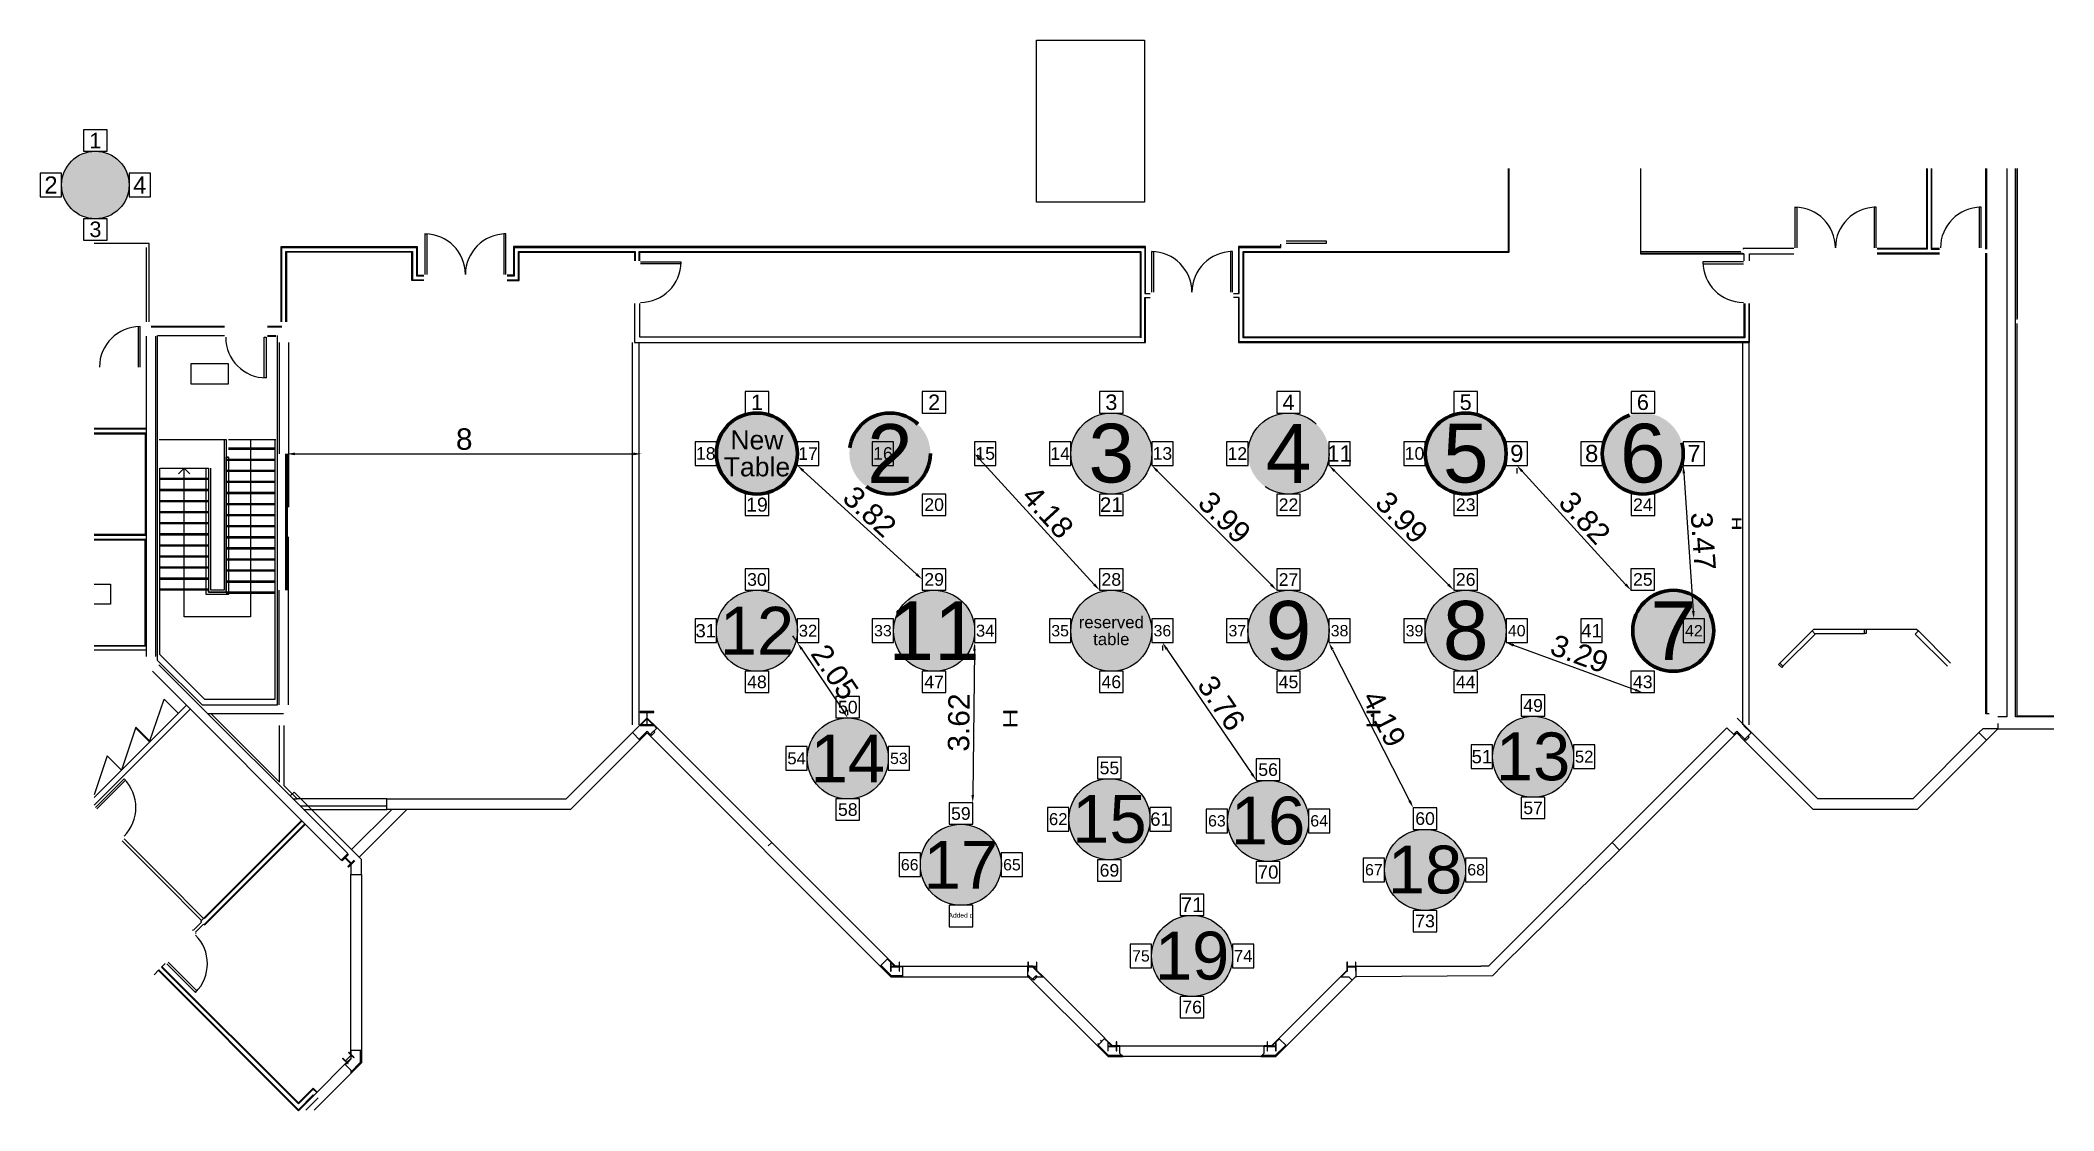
# Model space of a CAD drawing. Header units: metres. Extents: x -13.7 to 31.8, y -8.9 to 15.3.
import ezdxf

# ---------------------------------------------------------------- set-up
doc = ezdxf.new("R2010")
doc.units = ezdxf.units.M
doc.header["$MEASUREMENT"] = 0
doc.linetypes.add('USI_Dash', pattern=[3, 2, -1])
doc.linetypes.add('USI_Dash2', pattern=[5.5, 4, -1.5])
for name, color, linetype in [('[labels]', 7, 'Continuous'), ('airwalls', 7, 'Continuous'), ('Layer 1', 7, 'Continuous'), ('text', 7, 'Continuous')]:
    doc.layers.add(name, color=color, linetype=linetype)
doc.styles.add('Arial', font='Arial.ttf')
doc.dimstyles.new('USI', dxfattribs={"dimtxt": 0.483212, "dimasz": 0.18, "dimexe": 0.18, "dimexo": 0.0625, "dimgap": 0.09, "dimtad": 1, "dimtoh": 1, "dimzin": 0, "dimdsep": 46, "dimtxsty": 'Arial', "dimcen": 0.09, "dimclrd": 1, "dimadec": 0, "dimazin": 0, "dimtfac": 1, "dimtdec": 4, "dimtix": 1, "dimtofl": 0, "dimtmove": 0, "dimatfit": 3, "dimfxl": 1, "dimtolj": 1, "dimtzin": 0, "dimarcsym": 1})

msp = doc.modelspace()

# ---------------------------------------------------------------- texts
at = {"layer": '[labels]', "color": 18, "true_color": 0x000000, "attachment_point": 5, "line_spacing_factor": 0.85, "style": 'Arial'}
for s, insert, char_height, width in [('1', (-12.4539, 13.0468), 0.3499, 0.5334), ('2', (-13.4572, 12.0435), 0.3867, 0.4826), ('4', (-11.4506, 12.0435), 0.3867, 0.4826), ('3', (-12.4539, 11.0402), 0.3499, 0.5334), ('1', (2.4803, 7.1378), 0.3499, 0.5334), ('2', (6.4804, 7.1379), 0.3499, 0.5334), ('3', (10.4804, 7.1379), 0.3499, 0.5334), ('4', (14.4804, 7.1379), 0.3499, 0.5334), ('5', (18.4803, 7.1379), 0.3499, 0.5334), ('6', (22.4804, 7.1378), 0.3499, 0.5334), ('New Table', (2.4804, 5.9822), 0.42897, 1.8288), ('2', (5.4825, 5.9822), 1.3259, 1.8288), ('3', (10.4804, 5.9822), 1.3259, 1.8288), ('4', (14.4803, 5.9822), 1.3259, 1.8288), ('5', (18.4803, 5.9822), 1.3259, 1.8288), ('6', (22.4788, 5.9822), 1.3259, 1.8288), ('18', (1.3247, 5.9821), 0.28427, 0.4826), ('17', (3.6329, 5.9821), 0.28427, 0.4826), ('16', (5.3246, 5.9822), 0.28427, 0.4826), ('15', (7.633, 5.9822), 0.28427, 0.4826), ('14', (9.3247, 5.9821), 0.28427, 0.4826), ('13', (11.6329, 5.9821), 0.28427, 0.4826), ('12', (13.3247, 5.9821), 0.28427, 0.4826), ('11', (15.6329, 5.9821), 0.36738, 0.4826), ('10', (17.3246, 5.9822), 0.28427, 0.4826), ('9', (19.633, 5.9822), 0.3867, 0.4826), ('8', (21.3247, 5.9822), 0.3867, 0.4826), ('7', (23.6329, 5.9822), 0.3867, 0.4826), ('19', (2.4804, 4.8266), 0.31577, 0.5334), ('20', (6.4803, 4.8264), 0.28498, 0.5334), ('21', (10.4804, 4.8265), 0.33239, 0.5334), ('22', (14.4804, 4.8265), 0.28498, 0.5334), ('23', (18.4803, 4.8265), 0.28498, 0.5334), ('24', (22.4804, 4.8265), 0.28498, 0.5334), ('30', (2.4804, 3.1379), 0.28498, 0.5334), ('29', (6.4803, 3.1379), 0.28498, 0.5334), ('28', (10.4803, 3.1379), 0.28498, 0.5334), ('27', (14.4803, 3.1379), 0.28498, 0.5334), ('26', (18.4803, 3.1379), 0.28498, 0.5334), ('25', (22.4788, 3.1379), 0.28498, 0.5334), ('12', (2.4804, 1.9822), 1.07994, 1.8288), ('11', (6.4804, 1.9822), 1.32588, 1.8288), ('reserved table', (10.4803, 1.9822), 0.270356, 1.8288), ('9', (14.4803, 1.9822), 1.3259, 1.8288), ('8', (18.4803, 1.9822), 1.3259, 1.8288), ('7', (23.166, 1.9822), 1.3259, 1.8288), ('31', (1.3247, 1.9822), 0.29923, 0.4826), ('32', (3.6329, 1.9822), 0.27006, 0.4826), ('33', (5.3246, 1.9822), 0.25655, 0.4826), ('34', (7.6329, 1.9822), 0.27006, 0.4826), ('35', (9.3246, 1.9822), 0.25655, 0.4826), ('36', (11.6329, 1.9822), 0.25655, 0.4826), ('37', (13.3247, 1.9822), 0.25655, 0.4826), ('38', (15.6329, 1.9822), 0.25655, 0.4826), ('39', (17.3247, 1.9822), 0.25655, 0.4826), ('40', (19.6329, 1.9822), 0.25655, 0.4826), ('41', (21.3231, 1.9821), 0.29923, 0.4826), ('42', (23.6313, 1.9821), 0.25655, 0.4826), ('48', (2.4804, 0.8265), 0.28498, 0.5334), ('47', (6.4803, 0.8265), 0.28498, 0.5334), ('46', (10.4803, 0.8265), 0.28498, 0.5334), ('45', (14.4803, 0.8265), 0.28498, 0.5334), ('44', (18.4803, 0.8265), 0.28498, 0.5334), ('43', (22.4788, 0.8265), 0.28498, 0.5334), ('50', (4.5314, 0.2562), 0.28498, 0.5334), ('49', (20.0019, 0.2943), 0.28498, 0.5334), ('14', (4.5314, -0.8995), 1.07994, 1.8288), ('13', (20.0019, -0.8614), 1.07994, 1.8288), ('54', (3.3757, -0.8995), 0.27006, 0.4826), ('53', (5.684, -0.8995), 0.25655, 0.4826), ('51', (18.8463, -0.8614), 0.29923, 0.4826), ('52', (21.1545, -0.8614), 0.27006, 0.4826), ('55', (10.4376, -1.1156), 0.28498, 0.5334), ('56', (14.0195, -1.1537), 0.28498, 0.5334), ('15', (10.4376, -2.2713), 1.07994, 1.8288), ('16', (14.0195, -2.3094), 1.07994, 1.8288), ('58', (4.5314, -2.0552), 0.28498, 0.5334), ('59', (7.0844, -2.1444), 0.28498, 0.5334), ('62', (9.282, -2.2713), 0.27006, 0.4826), ('61', (11.5902, -2.2713), 0.29923, 0.4826), ('63', (12.8638, -2.3094), 0.25655, 0.4826), ('64', (15.1721, -2.3094), 0.25655, 0.4826), ('60', (17.5632, -2.2587), 0.28498, 0.5334), ('57', (20.0019, -2.0171), 0.28498, 0.5334), ('66', (5.9287, -3.3001), 0.25655, 0.4826), ('17', (7.0844, -3.3001), 1.07994, 1.8288), ('65', (8.237, -3.3001), 0.25655, 0.4826), ('18', (17.5632, -3.4144), 1.07994, 1.8288), ('69', (10.4376, -3.427), 0.28498, 0.5334), ('70', (14.0195, -3.4651), 0.29998, 0.5334), ('67', (16.4076, -3.4144), 0.25655, 0.4826), ('68', (18.7158, -3.4144), 0.25655, 0.4826), ('71', (12.3048, -4.2021), 0.33239, 0.5334), ('Added q', (7.0844, -4.4558), 0.10754, 0.5334), ('73', (17.5632, -4.5701), 0.28498, 0.5334), ('19', (12.3048, -5.3578), 1.07994, 1.8288), ('75', (11.1491, -5.3578), 0.25655, 0.4826), ('74', (13.4573, -5.3578), 0.27006, 0.4826), ('76', (12.3048, -6.5135), 0.28498, 0.5334)]:
    msp.add_mtext(s, dxfattribs=dict(at, insert=insert, char_height=char_height, width=width))

# ---------------------------------------------------------------- blocks, each defined once
blk = doc.blocks.new('*D0')
at = {"color": 0, "linetype": 'ByBlock', "lineweight": -2}
for p, q in [((3.392, 5.715), (3.392, 5.715)), ((6.214, 3.138), (6.214, 3.138))]:
    blk.add_line(p, q, dxfattribs=at)
at = {"color": 1, "linetype": 'ByBlock', "lineweight": -2}
blk.add_line((3.525, 5.594), (6.081, 3.259), dxfattribs=at)
at = {"color": 1}
for points in [[(3.392, 5.715), (3.545, 5.616), (3.504, 5.572)], [(6.214, 3.138), (6.06, 3.237), (6.101, 3.281)]]:
    blk.add_solid(points, dxfattribs=at)
at = {"layer": 'DEFPOINTS', "color": 7}
for p in [(3.392, 5.715), (3.392, 5.715), (6.214, 3.138)]:
    blk.add_point(p, dxfattribs=at)
at = {"color": 18, "true_color": 0x000000, "insert": (5.026, 4.671), "char_height": 0.4832, "attachment_point": 5, "rotation": 317.5927, "style": 'Arial'}
blk.add_mtext('\\A1;3.82', dxfattribs=at)
blk = doc.blocks.new('*D1')
at = {"color": 0, "linetype": 'ByBlock', "lineweight": -2}
for p, q in [((7.448, 5.954), (7.553, 5.902)), ((10.214, 2.897), (10.214, 2.897))]:
    blk.add_line(p, q, dxfattribs=at)
at = {"color": 1, "linetype": 'ByBlock', "lineweight": -2}
blk.add_line((7.513, 5.849), (10.092, 3.029), dxfattribs=at)
at = {"color": 1}
for points in [[(7.392, 5.982), (7.535, 5.87), (7.491, 5.829)], [(10.214, 2.897), (10.07, 3.009), (10.114, 3.05)]]:
    blk.add_solid(points, dxfattribs=at)
at = {"layer": 'DEFPOINTS', "color": 7}
for p in [(7.392, 5.982), (7.392, 5.982), (10.214, 2.897)]:
    blk.add_point(p, dxfattribs=at)
at = {"color": 18, "true_color": 0x000000, "insert": (9.047, 4.663), "char_height": 0.4832, "attachment_point": 5, "rotation": 312.4441, "style": 'Arial'}
blk.add_mtext('\\A1;4.18', dxfattribs=at)
blk = doc.blocks.new('*D2')
at = {"color": 0, "linetype": 'ByBlock', "lineweight": -2}
for p, q in [((11.392, 5.778), (11.392, 5.895)), ((14.214, 2.897), (14.214, 2.897))]:
    blk.add_line(p, q, dxfattribs=at)
at = {"color": 1, "linetype": 'ByBlock', "lineweight": -2}
blk.add_line((11.519, 5.588), (14.086, 3.024), dxfattribs=at)
at = {"color": 1}
for points in [[(11.392, 5.715), (11.54, 5.609), (11.498, 5.567)], [(14.214, 2.897), (14.065, 3.003), (14.107, 3.045)]]:
    blk.add_solid(points, dxfattribs=at)
at = {"layer": 'DEFPOINTS', "color": 7}
for p in [(11.392, 5.715), (11.392, 5.715), (14.214, 2.897)]:
    blk.add_point(p, dxfattribs=at)
at = {"color": 18, "true_color": 0x000000, "insert": (13.037, 4.541), "char_height": 0.4832, "attachment_point": 5, "rotation": 315.0325, "style": 'Arial'}
blk.add_mtext('\\A1;3.99', dxfattribs=at)
blk = doc.blocks.new('*D3')
at = {"color": 0, "linetype": 'ByBlock', "lineweight": -2}
for p, q in [((15.392, 5.778), (15.392, 5.895)), ((18.214, 2.897), (18.214, 2.897))]:
    blk.add_line(p, q, dxfattribs=at)
at = {"color": 1, "linetype": 'ByBlock', "lineweight": -2}
blk.add_line((15.519, 5.588), (18.086, 3.024), dxfattribs=at)
at = {"color": 1}
for points in [[(15.392, 5.715), (15.54, 5.609), (15.498, 5.567)], [(18.214, 2.897), (18.065, 3.003), (18.107, 3.045)]]:
    blk.add_solid(points, dxfattribs=at)
at = {"layer": 'DEFPOINTS', "color": 7}
for p in [(15.392, 5.715), (15.392, 5.715), (18.214, 2.897)]:
    blk.add_point(p, dxfattribs=at)
at = {"color": 18, "true_color": 0x000000, "insert": (17.037, 4.541), "char_height": 0.4832, "attachment_point": 5, "rotation": 315.0325, "style": 'Arial'}
blk.add_mtext('\\A1;3.99', dxfattribs=at)
blk = doc.blocks.new('*D4')
at = {"color": 0, "linetype": 'ByBlock', "lineweight": -2}
for p, q in [((19.633, 5.653), (19.633, 5.535)), ((22.212, 2.897), (22.212, 2.897))]:
    blk.add_line(p, q, dxfattribs=at)
at = {"color": 1, "linetype": 'ByBlock', "lineweight": -2}
blk.add_line((19.755, 5.583), (22.091, 3.029), dxfattribs=at)
at = {"color": 1}
for points in [[(19.633, 5.715), (19.777, 5.603), (19.732, 5.562)], [(22.212, 2.897), (22.068, 3.009), (22.113, 3.05)]]:
    blk.add_solid(points, dxfattribs=at)
at = {"layer": 'DEFPOINTS', "color": 7}
for p in [(19.633, 5.715), (19.633, 5.715), (22.212, 2.897)]:
    blk.add_point(p, dxfattribs=at)
at = {"color": 18, "true_color": 0x000000, "insert": (21.167, 4.53), "char_height": 0.4832, "attachment_point": 5, "rotation": 312.4564, "style": 'Arial'}
blk.add_mtext('\\A1;3.82', dxfattribs=at)
blk = doc.blocks.new('*D5')
at = {"color": 0, "linetype": 'ByBlock', "lineweight": -2}
for p, q in [((23.392, 5.778), (23.392, 5.896)), ((23.631, 2.249), (23.631, 2.249))]:
    blk.add_line(p, q, dxfattribs=at)
at = {"color": 1, "linetype": 'ByBlock', "lineweight": -2}
blk.add_line((23.404, 5.536), (23.619, 2.428), dxfattribs=at)
at = {"color": 1}
for points in [[(23.392, 5.715), (23.434, 5.538), (23.374, 5.534)], [(23.631, 2.249), (23.589, 2.426), (23.649, 2.43)]]:
    blk.add_solid(points, dxfattribs=at)
at = {"layer": 'DEFPOINTS', "color": 7}
for p in [(23.392, 5.715), (23.392, 5.715), (23.631, 2.249)]:
    blk.add_point(p, dxfattribs=at)
at = {"color": 18, "true_color": 0x000000, "insert": (23.842, 4.005), "char_height": 0.4832, "attachment_point": 5, "rotation": 273.9553, "style": 'Arial'}
blk.add_mtext('\\A1;3.47', dxfattribs=at)
blk = doc.blocks.new('*D6')
at = {"color": 0, "linetype": 'ByBlock', "lineweight": -2}
for p, q in [((3.357, 1.768), (3.292, 1.865)), ((4.531, 0.077), (4.531, 0.195))]:
    blk.add_line(p, q, dxfattribs=at)
at = {"color": 1, "linetype": 'ByBlock', "lineweight": -2}
blk.add_line((3.492, 1.566), (4.431, 0.164), dxfattribs=at)
at = {"color": 1}
for points in [[(3.392, 1.716), (3.517, 1.583), (3.467, 1.549)], [(4.531, 0.015), (4.406, 0.148), (4.456, 0.181)]]:
    blk.add_solid(points, dxfattribs=at)
at = {"layer": 'DEFPOINTS', "color": 7}
for p in [(3.392, 1.716), (3.392, 1.716), (4.531, 0.015)]:
    blk.add_point(p, dxfattribs=at)
at = {"color": 18, "true_color": 0x000000, "insert": (4.237, 1.05), "char_height": 0.4832, "attachment_point": 5, "rotation": 303.8313, "style": 'Arial'}
blk.add_mtext('\\A1;2.05', dxfattribs=at)
blk = doc.blocks.new('*D7')
at = {"color": 1, "linetype": 'ByBlock', "lineweight": -2}
blk.add_line((7.39, 1.536), (7.353, -1.723), dxfattribs=at)
at = {"color": 0, "linetype": 'ByBlock', "lineweight": -2}
for p, q in [((7.392, 1.653), (7.392, 1.535)), ((7.351, -1.903), (7.351, -1.903))]:
    blk.add_line(p, q, dxfattribs=at)
at = {"color": 1}
for points in [[(7.392, 1.715), (7.42, 1.535), (7.36, 1.536)], [(7.351, -1.903), (7.323, -1.723), (7.383, -1.723)]]:
    blk.add_solid(points, dxfattribs=at)
at = {"layer": 'DEFPOINTS', "color": 7}
for p in [(7.392, 1.715), (7.392, 1.715), (7.351, -1.903)]:
    blk.add_point(p, dxfattribs=at)
at = {"color": 18, "true_color": 0x000000, "insert": (7.04, -0.09), "char_height": 0.4832, "attachment_point": 5, "rotation": 89.3588, "style": 'Arial'}
blk.add_mtext('\\A1;3.62', dxfattribs=at)
blk = doc.blocks.new('*D8')
at = {"color": 0, "linetype": 'ByBlock', "lineweight": -2}
for p, q in [((11.633, 1.653), (11.633, 1.536)), ((13.753, -1.395), (13.753, -1.395))]:
    blk.add_line(p, q, dxfattribs=at)
at = {"color": 1, "linetype": 'ByBlock', "lineweight": -2}
blk.add_line((11.734, 1.567), (13.651, -1.246), dxfattribs=at)
at = {"color": 1}
for points in [[(11.633, 1.716), (11.759, 1.584), (11.709, 1.55)], [(13.753, -1.395), (13.627, -1.263), (13.676, -1.229)]]:
    blk.add_solid(points, dxfattribs=at)
at = {"layer": 'DEFPOINTS', "color": 7}
for p in [(11.633, 1.716), (11.633, 1.716), (13.753, -1.395)]:
    blk.add_point(p, dxfattribs=at)
at = {"color": 18, "true_color": 0x000000, "insert": (12.967, 0.347), "char_height": 0.4832, "attachment_point": 5, "rotation": 304.2756, "style": 'Arial'}
blk.add_mtext('\\A1;3.76', dxfattribs=at)
blk = doc.blocks.new('*D9')
at = {"color": 0, "linetype": 'ByBlock', "lineweight": -2}
for p, q in [((15.392, 1.778), (15.392, 1.896)), ((17.297, -2.017), (17.297, -2.017))]:
    blk.add_line(p, q, dxfattribs=at)
at = {"color": 1, "linetype": 'ByBlock', "lineweight": -2}
blk.add_line((15.473, 1.555), (17.215, -1.857), dxfattribs=at)
at = {"color": 1}
for points in [[(15.392, 1.716), (15.5, 1.569), (15.447, 1.542)], [(17.297, -2.017), (17.188, -1.871), (17.241, -1.843)]]:
    blk.add_solid(points, dxfattribs=at)
at = {"layer": 'DEFPOINTS', "color": 7}
for p in [(15.392, 1.716), (15.392, 1.716), (17.297, -2.017)]:
    blk.add_point(p, dxfattribs=at)
at = {"color": 18, "true_color": 0x000000, "insert": (16.639, 0), "char_height": 0.4832, "attachment_point": 5, "rotation": 297.0352, "style": 'Arial'}
blk.add_mtext('\\A1;4.19', dxfattribs=at)
blk = doc.blocks.new('*D10')
at = {"color": 0, "linetype": 'ByBlock', "lineweight": -2}
for p, q in [((19.392, 1.716), (19.392, 1.716)), ((22.479, 0.585), (22.479, 0.585))]:
    blk.add_line(p, q, dxfattribs=at)
at = {"color": 1, "linetype": 'ByBlock', "lineweight": -2}
blk.add_line((19.561, 1.654), (22.31, 0.647), dxfattribs=at)
at = {"color": 1}
for points in [[(19.392, 1.716), (19.571, 1.682), (19.55, 1.625)], [(22.479, 0.585), (22.299, 0.619), (22.32, 0.675)]]:
    blk.add_solid(points, dxfattribs=at)
at = {"layer": 'DEFPOINTS', "color": 7}
for p in [(19.392, 1.716), (19.392, 1.716), (22.479, 0.585)]:
    blk.add_point(p, dxfattribs=at)
at = {"color": 18, "true_color": 0x000000, "insert": (21.049, 1.462), "char_height": 0.4832, "attachment_point": 5, "rotation": 339.8911, "style": 'Arial'}
blk.add_mtext('\\A1;3.29', dxfattribs=at)
blk = doc.blocks.new('*D11')
at = {"color": 0, "linetype": 'ByBlock', "lineweight": -2}
for p, q in [((-8.128, 5.9743), (-8.128, 5.9743)), ((-0.128, 5.9743), (-0.128, 5.9743))]:
    blk.add_line(p, q, dxfattribs=at)
at = {"color": 1, "linetype": 'ByBlock', "lineweight": -2}
blk.add_line((-7.948, 5.9743), (-0.308, 5.9743), dxfattribs=at)
at = {"color": 1}
for points in [[(-8.128, 5.9743), (-7.948, 6.0043), (-7.948, 5.9443)], [(-0.128, 5.9743), (-0.308, 5.9443), (-0.308, 6.0043)]]:
    blk.add_solid(points, dxfattribs=at)
at = {"layer": 'DEFPOINTS', "color": 7}
for p in [(-8.128, 5.9743), (-8.128, 5.9743), (-0.128, 5.9743)]:
    blk.add_point(p, dxfattribs=at)
at = {"color": 18, "true_color": 0x000000, "insert": (-4.128, 6.305906), "char_height": 0.483212, "attachment_point": 5, "style": 'Arial'}
blk.add_mtext('\\A1;8', dxfattribs=at)

# ---------------------------------------------------------------- dimensions: what is measured, and where the dimension line sits
at = {"layer": 'Layer 1'}
for p1, p2, text, picture, middle in [((-8.128, 5.9743), (-0.128, 5.9743), '8', '*D11', (-4.128, 5.9743)), ((7.3917, 5.9822), (10.2136, 2.8966), '4.18', '*D1', (8.8026, 4.4394)), ((3.3916, 5.7154), (6.2136, 3.1379), '3.82', '*D0', (4.8026, 4.4267)), ((11.3916, 5.7154), (14.2136, 2.8966), '3.99', '*D2', (12.8026, 4.306)), ((15.3916, 5.7154), (18.2136, 2.8966), '3.99', '*D3', (16.8026, 4.306)), ((19.633, 5.7155), (22.2121, 2.8966), '3.82', '*D4', (20.9226, 4.306)), ((23.3916, 5.7155), (23.6313, 2.2488), '3.47', '*D5', (23.5114, 3.9821)), ((3.3916, 1.7155), (4.5314, 0.0149), '2.05', '*D6', (3.9615, 0.8652)), ((15.3916, 1.7155), (17.2965, -2.0174), '4.19', '*D9', (16.344, -0.1509)), ((19.3916, 1.7155), (22.4788, 0.5852), '3.29', '*D10', (20.9352, 1.1503)), ((7.3916, 1.7155), (7.3511, -1.9031), '3.62', '*D7', (7.3713, -0.0938)), ((11.6329, 1.7155), (13.7528, -1.395), '3.76', '*D8', (12.6928, 0.1602))]:
    dim = msp.add_aligned_dim(p1=p1, p2=p2, distance=0, text=text, dimstyle='USI', dxfattribs=at)
    dim.commit()
    dim.dimension.update_dxf_attribs({"geometry": picture, "text_midpoint": middle})

# ---------------------------------------------------------------- hatches: boundary and pattern name
at = {"layer": 'Layer 1', "lineweight": 0, "true_color": 0xd5a6bd, "transparency": 33554687}
h = msp.add_hatch(color=9, dxfattribs=at)
edge = h.paths.add_edge_path(flags=0)
edge.add_ellipse((-12.4539, 12.0435), major_axis=(0.762, 0), ratio=1, start_angle=0.00573, end_angle=360, ccw=False)
edge.add_line((-11.6919, 12.0434), (-11.6919, 12.0435))
at = {"layer": 'Layer 1', "lineweight": 0, "transparency": 33554687}
h = msp.add_hatch(color=1, dxfattribs=at)
edge = h.paths.add_edge_path(flags=0)
edge.add_ellipse((2.4804, 5.9822), major_axis=(0, -0.9144), ratio=1, start_angle=0.00573, end_angle=360, ccw=False)
edge.add_line((2.4803, 5.0678), (2.4804, 5.0678))
at = {"layer": 'Layer 1', "lineweight": 0, "true_color": 0xffe599, "transparency": 33554687}
h = msp.add_hatch(color=41, dxfattribs=at)
edge = h.paths.add_edge_path(flags=0)
edge.add_ellipse((5.4825, 5.9822), major_axis=(0.9144, 0), ratio=1, start_angle=0.00573, end_angle=360, ccw=False)
edge.add_line((6.3969, 5.9821), (6.3969, 5.9822))
h = msp.add_hatch(color=41, dxfattribs=at)
edge = h.paths.add_edge_path(flags=0)
edge.add_ellipse((10.4804, 5.9822), major_axis=(0.9144, 0), ratio=1, start_angle=0.00573, end_angle=360, ccw=False)
edge.add_line((11.3948, 5.9821), (11.3948, 5.9822))
h = msp.add_hatch(color=41, dxfattribs=at)
edge = h.paths.add_edge_path(flags=0)
edge.add_ellipse((14.4803, 5.9822), major_axis=(0.9144, 0), ratio=1, start_angle=0.00573, end_angle=360, ccw=False)
edge.add_line((15.3947, 5.9821), (15.3947, 5.9822))
h = msp.add_hatch(color=41, dxfattribs=at)
edge = h.paths.add_edge_path(flags=0)
edge.add_ellipse((18.4803, 5.9822), major_axis=(0.9144, 0), ratio=1, start_angle=0.00573, end_angle=360, ccw=False)
edge.add_line((19.3947, 5.9821), (19.3947, 5.9822))
h = msp.add_hatch(color=41, dxfattribs=at)
edge = h.paths.add_edge_path(flags=0)
edge.add_ellipse((22.4788, 5.9822), major_axis=(0.9144, 0), ratio=1, start_angle=0.00573, end_angle=360, ccw=False)
edge.add_line((23.3932, 5.9821), (23.3932, 5.9822))
h = msp.add_hatch(color=41, dxfattribs=at)
edge = h.paths.add_edge_path(flags=0)
edge.add_ellipse((2.4804, 1.9822), major_axis=(0.9144, 0), ratio=1, start_angle=0.00573, end_angle=360, ccw=False)
edge.add_line((3.3948, 1.9821), (3.3948, 1.9822))
h = msp.add_hatch(color=41, dxfattribs=at)
edge = h.paths.add_edge_path(flags=0)
edge.add_ellipse((6.4804, 1.9822), major_axis=(0.9144, 0), ratio=1, start_angle=0.00573, end_angle=360, ccw=False)
edge.add_line((7.3948, 1.9821), (7.3948, 1.9822))
at = {"layer": 'Layer 1', "lineweight": 0, "transparency": 33554687}
h = msp.add_hatch(color=1, dxfattribs=at)
edge = h.paths.add_edge_path(flags=0)
edge.add_ellipse((10.4803, 1.9822), major_axis=(0.9144, 0), ratio=1, start_angle=0.00573, end_angle=360, ccw=False)
edge.add_line((11.3947, 1.9821), (11.3947, 1.9822))
at = {"layer": 'Layer 1', "lineweight": 0, "true_color": 0xffe599, "transparency": 33554687}
h = msp.add_hatch(color=41, dxfattribs=at)
edge = h.paths.add_edge_path(flags=0)
edge.add_ellipse((14.4803, 1.9822), major_axis=(0.9144, 0), ratio=1, start_angle=0.00573, end_angle=360, ccw=False)
edge.add_line((15.3947, 1.9821), (15.3947, 1.9822))
h = msp.add_hatch(color=41, dxfattribs=at)
edge = h.paths.add_edge_path(flags=0)
edge.add_ellipse((18.4803, 1.9822), major_axis=(0.9144, 0), ratio=1, start_angle=0.00573, end_angle=360, ccw=False)
edge.add_line((19.3947, 1.9821), (19.3947, 1.9822))
h = msp.add_hatch(color=41, dxfattribs=at)
edge = h.paths.add_edge_path(flags=0)
edge.add_ellipse((23.166, 1.9822), major_axis=(0.9144, 0), ratio=1, start_angle=0.00573, end_angle=360, ccw=False)
edge.add_line((24.0804, 1.9821), (24.0804, 1.9822))
h = msp.add_hatch(color=41, dxfattribs=at)
edge = h.paths.add_edge_path(flags=0)
edge.add_ellipse((4.5314, -0.8995), major_axis=(0.9144, 0), ratio=1, start_angle=0.00573, end_angle=360, ccw=False)
edge.add_line((5.4458, -0.8996), (5.4458, -0.8995))
h = msp.add_hatch(color=41, dxfattribs=at)
edge = h.paths.add_edge_path(flags=0)
edge.add_ellipse((20.0019, -0.8614), major_axis=(0.9144, 0), ratio=1, start_angle=0.00573, end_angle=360, ccw=False)
edge.add_line((20.9163, -0.8615), (20.9163, -0.8614))
h = msp.add_hatch(color=41, dxfattribs=at)
edge = h.paths.add_edge_path(flags=0)
edge.add_ellipse((10.4376, -2.2713), major_axis=(0.9144, 0), ratio=1, start_angle=0.00573, end_angle=360, ccw=False)
edge.add_line((11.352, -2.2714), (11.352, -2.2713))
h = msp.add_hatch(color=41, dxfattribs=at)
edge = h.paths.add_edge_path(flags=0)
edge.add_ellipse((14.0195, -2.3094), major_axis=(0.9144, 0), ratio=1, start_angle=0.00573, end_angle=360, ccw=False)
edge.add_line((14.9339, -2.3095), (14.9339, -2.3094))
h = msp.add_hatch(color=41, dxfattribs=at)
edge = h.paths.add_edge_path(flags=0)
edge.add_ellipse((7.0844, -3.3001), major_axis=(0.9144, 0), ratio=1, start_angle=0.00573, end_angle=360, ccw=False)
edge.add_line((7.9988, -3.3002), (7.9988, -3.3001))
h = msp.add_hatch(color=41, dxfattribs=at)
edge = h.paths.add_edge_path(flags=0)
edge.add_ellipse((17.5632, -3.4144), major_axis=(0.9144, 0), ratio=1, start_angle=0.00573, end_angle=360, ccw=False)
edge.add_line((18.4776, -3.4145), (18.4776, -3.4144))
h = msp.add_hatch(color=41, dxfattribs=at)
edge = h.paths.add_edge_path(flags=0)
edge.add_ellipse((12.3048, -5.3578), major_axis=(0.9144, 0), ratio=1, start_angle=0.00573, end_angle=360, ccw=False)
edge.add_line((13.2192, -5.3579), (13.2192, -5.3578))

# ---------------------------------------------------------------- linework, layer by layer
at = {"layer": 'airwalls', "color": 18, "lineweight": 25, "true_color": 0x000000}
for points in [[(24.779, 9.367), (24.779, 8.596), (13.456, 8.596), (13.456, 10.544), (19.446, 10.544), (19.446, 12.4145)], [(13.472, 8.596), (13.472, 10.528), (19.462, 10.528), (19.462, 12.4145)], [(22.43, 12.4145), (22.43, 11.3745), (22.43, 10.487), (24.746, 10.487), (24.746, 10.4875)], [(28.899, 12.4145), (28.899, 10.5955), (27.7683, 10.5955)], [(28.883, 12.4145), (28.883, 10.6115), (27.7683, 10.6115)], [(28.991, 12.4145), (28.991, 10.5955), (29.174, 10.5955)], [(29.174, 10.6115), (29.007, 10.6115), (29.007, 12.4145)], [(30.223, 10.5955), (30.223, 10.6115), (30.223, 12.4145)], [(30.236, 12.4145), (30.236, 10.5955)], [(30.7, 12.4145), (30.7, 0.07), (30.7, 0.038), (30.49, 0.038)], [(31.7552, 0.038), (30.89, 0.038), (30.89, 12.4145)], [(30.928, 9.011), (30.928, 12.4145)], [(30.941, 9.027), (30.941, 12.4145)], [(25.9133, 11.5392), (25.9133, 10.6242)], [(25.9133, 11.5392), (25.9583, 11.5392), (25.9583, 10.6242)], [(27.7433, 10.6242), (27.7433, 11.5392), (27.6983, 11.5392), (27.6983, 10.6242)], [(30.114, 10.6242), (30.114, 11.5392), (30.069, 11.5392), (30.069, 10.6242)], [(-5.015, 10.9392), (-5.015, 10.0242)], [(-5.015, 10.9392), (-4.97, 10.9392), (-4.97, 10.0242)], [(-3.185, 10.0242), (-3.185, 10.9392), (-3.23, 10.9392), (-3.23, 10.0242)], [(-11.24, 8.956), (-11.24, 10.72), (-12.4844, 10.72)], [(-11.3045, 10.6335), (-11.3045, 8.956)], [(-8.262, 8.956), (-8.262, 10.652), (-5.188, 10.652), (-5.188, 10.0115), (-5.04, 10.0115)], [(-8.246, 8.956), (-8.246, 10.636), (-5.204, 10.636), (-5.204, 9.9955), (-5.04, 9.9955)], [(-8.154, 8.956), (-8.154, 10.544), (-5.296, 10.544), (-5.296, 9.9035), (-5.04, 9.9035)], [(-5.04, 9.8875), (-5.312, 9.8875), (-5.312, 10.528), (-8.138, 10.528), (-8.138, 8.956)], [(11.252, 9.6118), (11.252, 10.652), (-3.012, 10.652), (-3.012, 10.0115), (-3.16, 10.0115)], [(-3.16, 9.9955), (-2.996, 9.9955), (-2.996, 10.636), (11.236, 10.636), (11.236, 9.5958), (11.36, 9.5958)], [(-3.16, 9.9035), (-2.904, 9.9035), (-2.904, 10.544), (-0.271, 10.544), (-0.271, 10.332)], [(-3.16, 9.8875), (-2.888, 9.8875), (-2.888, 10.528), (-0.287, 10.528), (-0.287, 10.332)], [(-0.179, 10.332), (-0.179, 10.544), (11.144, 10.544), (11.144, 8.596), (11.144, 8.6975)], [(-0.163, 10.332), (-0.163, 10.528), (11.128, 10.528), (11.128, 8.612)], [(11.385, 10.5395), (11.385, 9.6245)], [(11.385, 10.5395), (11.43, 10.5395), (11.43, 9.6245)], [(13.215, 9.6245), (13.215, 10.5395), (13.17, 10.5395), (13.17, 9.6245)], [(13.24, 9.5958), (13.364, 9.5958), (13.364, 10.636), (14.304, 10.636), (14.304, 10.7075)], [(14.288, 10.652), (13.348, 10.652), (13.348, 9.6118)], [(14.4247, 10.7325), (15.3397, 10.7325), (15.3397, 10.7775), (14.4247, 10.7775)], [(24.695, 10.538), (22.43, 10.538)], [(24.733, 10.5035), (24.733, 10.5), (22.43, 10.5)], [(25.8883, 10.6115), (24.746, 10.6115), (24.746, 10.5955)], [(24.746, 10.5035), (24.746, 10.4875), (24.763, 10.4875), (24.763, 10.332)], [(24.887, 10.332), (24.887, 10.4875), (25.8883, 10.4875)], [(29.174, 10.5035), (27.7683, 10.5035)], [(27.7683, 10.4875), (29.174, 10.4875)], [(30.297, 0.108), (30.223, 0.108), (30.223, 10.4875), (30.223, 10.5035)], [(30.236, 10.5035), (30.236, 0.108)], [(-0.1503, 10.307), (0.7647, 10.307), (0.7647, 10.262), (-0.1503, 10.262)], [(24.7503, 10.307), (23.8353, 10.307), (23.8353, 10.262), (24.7503, 10.262)], [(-0.287, 9.367), (-0.287, 8.4879), (11.252, 8.4879), (11.252, 9.4877)], [(11.128, 8.6975), (11.128, 8.612), (-0.163, 8.612), (-0.163, 9.367)], [(11.236, 8.6974), (11.236, 8.5039), (11.236, 9.5037), (11.36, 9.5037)], [(24.871, 9.367), (24.871, 8.5039), (13.364, 8.5039), (13.364, 9.5037), (13.24, 9.5037)], [(13.348, 9.4877), (13.348, 8.4879)], [(13.348, 8.6975), (13.348, 8.488), (24.887, 8.488), (24.887, 9.367)], [(24.763, 9.367), (24.763, 8.612), (13.472, 8.612), (13.472, 8.6975)], [(-11.492, 8.8477), (-11.492, 7.9327)], [(-11.447, 7.9327), (-11.447, 8.8477)], [(-11.1945, 8.859), (-9.5374, 8.859)], [(-11.1945, 8.84), (-9.5375, 8.84)], [(-8.35, 8.644), (-8.35, 0.3), (-10.0379, 0.3), (-11.05, 1.3121), (-11.05, 8.644)], [(-11.0475, 8.65), (-9.5375, 8.65)], [(-8.5725, 8.859), (-8.246, 8.859)], [(-8.5725, 8.84), (-8.246, 8.84)], [(-8.5725, 8.65), (-8.382, 8.65)], [(11.252, 8.488), (11.252, 8.6975)], [(13.364, 8.504), (13.364, 8.6975)], [(13.456, 8.596), (13.456, 8.6975)], [(31.7552, 0.057), (30.928, 0.057), (30.928, 8.919)], [(-11.3045, 8.631), (-11.3045, 1.402)], [(-11.0955, 8.631), (-11.0955, 1.402)], [(-8.5725, 8.631), (-8.382, 8.631)], [(-8.3025, 8.4858), (-8.3025, 5.9743)], [(-8.0975, 8.4858), (-8.0975, 4.7743)], [(-0.3257, -0.139), (-0.3257, 8.4875)], [(-0.1803, -0.139), (-0.1803, 8.4875)], [(24.7378, -0.139), (24.7378, 8.4875)], [(24.8831, -0.139), (24.8831, 8.4875)], [(-12.4844, 6.558), (-11.3045, 6.558)], [(-11.3045, 6.5508), (-12.4844, 6.5508)], [(-11.3045, 6.5348), (-12.4844, 6.5348)], [(-11.3045, 6.4428), (-12.4844, 6.4428)], [(-12.4844, 6.4268), (-11.327, 6.4268), (-11.327, 6.4428)], [(-11.327, 6.5508), (-11.327, 6.558)], [(-11.327, 6.4268), (-11.327, 4.1513)], [(-11.314, 4.1353), (-11.314, 6.4428)], [(-11.018, 6.3), (-9.4996, 6.3)], [(-8.95, 6.3), (-8.95, 6.1), (-8.95, 5.85), (-8.95, 5.6), (-8.95, 5.35), (-8.95, 5.1), (-8.95, 4.85), (-8.95, 4.6), (-8.95, 4.35), (-8.95, 4.1), (-8.95, 3.85), (-8.95, 3.6), (-8.95, 3.35), (-8.95, 3.1), (-8.95, 2.85), (-8.95, 2.3), (-10.45, 2.3), (-10.45, 2.9), (-10.45, 3.15), (-10.45, 3.4), (-10.45, 3.65), (-10.45, 3.9), (-10.45, 4.15), (-10.45, 4.4), (-10.45, 4.65), (-10.45, 4.9), (-10.45, 5.15), (-10.45, 5.4), (-10.45, 5.65)], [(-9.55, 6.3), (-9.55, 2.9)], [(-9.5, 6.3), (-9.5, 6.1), (-9.5, 5.85)], [(-8.4, 6.1), (-8.4, 5.85), (-9.5, 5.85), (-9.5, 5.6), (-9.5, 5.35), (-9.5, 5.1), (-9.5, 4.85), (-9.5, 4.6), (-9.5, 4.35), (-9.5, 4.1), (-9.5, 3.85), (-9.5, 3.6), (-9.5, 3.35), (-9.5, 3.1), (-9.5, 2.9), (-9.5, 2.85)], [(-9.4496, 6.3), (-8.382, 6.3)], [(-8.4, 6.3), (-8.4, 6.1), (-9.4496, 6.1)], [(-8.4, 6.075), (-9.4496, 6.075)], [(-8.16, 5.9743), (-8.16, 2.9)], [(-8.141, 5.9743), (-8.141, 2.9)], [(-8.128, 5.9743), (-8.128, 2.9)], [(-11, 5.4), (-11, 5.65), (-9.9, 5.65)], [(-10.325, 5.525), (-10.45, 5.65), (-10.575, 5.525)], [(-9.4496, 5.8989), (-9.4996, 5.8989), (-9.4496, 5.8989), (-9.4496, 2.85), (-9.4496, 2.7996), (-9.5746, 2.7996), (-9.8254, 2.7996), (-9.9504, 2.7996), (-9.9504, 2.9246), (-9.9504, 5.65), (-9.9004, 5.65), (-9.9004, 2.9246), (-9.9004, 2.8496), (-9.8254, 2.8496), (-9.5746, 2.8496), (-9.4996, 2.8496), (-9.4996, 2.85), (-9.4996, 5.8989)], [(-9.85, 2.9), (-9.85, 5.65)], [(-8.4, 5.85), (-8.4, 5.6), (-9.5, 5.6)], [(-8.4, 5.825), (-9.5, 5.825)], [(-8.4, 5.6), (-8.4, 5.35), (-9.5, 5.35)], [(-8.4, 5.575), (-9.5, 5.575)], [(-11, 5.425), (-9.9, 5.425)], [(-11, 5.15), (-11, 5.4), (-9.9, 5.4)], [(-11, 5.175), (-9.9, 5.175)], [(-11, 4.9), (-11, 5.15), (-9.9, 5.15)], [(-8.4, 5.35), (-8.4, 5.1), (-9.5, 5.1)], [(-8.4, 5.325), (-9.5, 5.325)], [(-8.4, 5.1), (-8.4, 4.85), (-9.5, 4.85)], [(-8.4, 5.075), (-9.5, 5.075)], [(-11, 4.925), (-9.9, 4.925)], [(-11, 4.65), (-11, 4.9), (-9.9, 4.9)], [(-11, 4.675), (-9.9, 4.675)], [(-11, 4.4), (-11, 4.65), (-9.9, 4.65)], [(-8.4, 4.85), (-8.4, 4.6), (-9.5, 4.6)], [(-8.4, 4.825), (-9.5, 4.825)], [(-8.4, 4.6), (-8.4, 4.35), (-9.5, 4.35)], [(-8.4, 4.575), (-9.5, 4.575)], [(-11.327, 4.1352), (-11.327, 4.1512), (-12.4844, 4.1512)], [(-11.3045, 4.1352), (-12.4844, 4.1352)], [(-11, 4.425), (-9.9, 4.425)], [(-11, 4.15), (-11, 4.4), (-9.9, 4.4)], [(-11, 4.175), (-9.9, 4.175)], [(-11, 3.9), (-11, 4.15), (-9.9, 4.15)], [(-8.4, 4.35), (-8.4, 4.1), (-9.5, 4.1)], [(-8.4, 4.325), (-9.5, 4.325)], [(-8.4, 4.1), (-8.4, 3.85), (-9.5, 3.85)], [(-8.0975, 0.3135), (-8.0975, 4.1)], [(24.5912, 4.2972), (24.604, 4.31)], [(-11.3045, 4.0432), (-12.4844, 4.0432)], [(-12.4844, 1.6512), (-11.327, 1.6512), (-11.327, 4.0272), (-11.327, 4.0432)], [(-11.327, 4.0272), (-12.4844, 4.0272)], [(-11.314, 1.6352), (-11.314, 4.0432)], [(-11, 3.925), (-9.9, 3.925)], [(-11, 3.65), (-11, 3.9), (-9.9, 3.9)], [(-11, 3.675), (-9.9, 3.675)], [(-11, 3.4), (-11, 3.65), (-9.9, 3.65)], [(-8.4, 4.075), (-9.5, 4.075)], [(-8.4, 3.85), (-8.4, 3.6), (-9.5, 3.6)], [(-8.4, 3.825), (-9.5, 3.825)], [(-11, 3.425), (-9.9, 3.425)], [(-11, 3.15), (-11, 3.4), (-9.9, 3.4)], [(-8.4, 3.6), (-8.4, 3.35), (-9.5, 3.35)], [(-8.4, 3.575), (-9.5, 3.575)], [(-8.4, 3.35), (-8.4, 3.1), (-9.5, 3.1)], [(-8.4, 3.325), (-9.5, 3.325)], [(-12.4844, 3.032), (-12.1094, 3.032), (-12.1094, 2.582), (-12.4844, 2.582)], [(-11, 3.175), (-9.9, 3.175)], [(-11, 2.925), (-9.9, 2.925)], [(-8.4, 2.85), (-8.4, 2.8475), (-8.4, 0.432), (-9.9832, 0.432), (-11, 1.4488), (-11, 2.6525), (-11, 2.9)], [(-8.4, 3.1), (-8.4, 2.85), (-9.5, 2.85), (-9.9, 2.85), (-9.9, 2.9)], [(-9.55, 2.9), (-9.85, 2.9)], [(-8.4, 3.075), (-9.5, 3.075)], [(-8.4, 2.825), (-9.5, 2.825)], [(-8.3025, 0.3135), (-8.3025, 2.9)], [(25.572, 1.2505), (26.2985, 1.977), (26.3692, 1.9063), (25.6427, 1.1798)], [(26.2985, 1.977), (26.34, 2.0185), (26.3987, 2.0185), (27.481, 2.0185)], [(26.3692, 1.9063), (26.3814, 1.9185), (26.3987, 1.9185), (27.481, 1.9185)], [(27.519, 2.0185), (28.6013, 2.0185), (28.66, 2.0185), (28.7015, 1.977)], [(29.3573, 1.1798), (28.6308, 1.9063), (28.7015, 1.977), (29.428, 1.2505)], [(-11.3045, 1.6352), (-12.4844, 1.6352)], [(-11.3045, 1.5432), (-12.4844, 1.5432)], [(-11.1664, 1.0686), (-6.9047, -3.1931), (-6.7569, -3.0453), (-11.0186, 1.2164)], [(-12.4844, -1.78), (-10.4011, 0.3033)], [(-10.3134, 0.2156), (-12.4844, -1.9554)], [(-11.5482, -0.2074), (-11.23, -0.5256), (-10.9012, 0.4396), (-10.583, 0.1214)], [(-8.2054, 0.11), (-9.9122, 0.11)], [(-9.8429, 0.11), (-8.301, -1.4319), (-8.301, -0.156)], [(-0.0054, 0.0124), (-0.3325, -0.3147), (-0.1621, -0.4851), (0.0003, -0.3227), (0.0538, -0.3761), (5.2623, -5.5847)], [(0.0538, -0.3762), (0.2242, -0.2058), (0.0055, 0.0129)], [(24.7622, -0.4851), (24.9326, -0.3147), (24.606, 0.0119)], [(-11.2194, -0.515), (-11.5376, -0.1968), (-11.8664, -1.162)], [(-7.9932, -1.809), (-7.9013, -1.809), (-8.193, -1.5173), (-8.193, -0.156)], [(-5.8778, -1.809), (-1.8268, -1.809), (-0.3326, -0.3147)], [(-0.1798, -0.4675), (0.0003, -0.2874), (0.0714, -0.3585)], [(-0.1384, -0.139), (-0.0054, -0.006)], [(0.1391, -0.139), (0.0055, -0.0054)], [(0.215, -0.215), (0.1525, -0.1525)], [(0.2242, -0.2058), (2.815, -2.7966)], [(21.7853, -2.7969), (24.3761, -0.2061), (24.5466, -0.3765)], [(30.2378, -0.4851), (28.673, -2.05), (26.3269, -2.05), (24.7621, -0.4851), (24.6, -0.323), (24.5465, -0.3765), (21.9557, -2.9673), (21.9334, -2.945)], [(24.5289, -0.3588), (24.6, -0.2877), (24.7798, -0.4675)], [(24.9233, -0.3239), (24.7535, -0.1541)], [(30.49, -0.108), (30.49, -0.228), (30.1542, -0.228), (30.0674, -0.3147), (28.5732, -1.809), (26.4268, -1.809), (24.9325, -0.3147)], [(30.0675, -0.3147), (30.2379, -0.4851), (30.4951, -0.228), (31.7553, -0.228)], [(-12.1846, -0.8438), (-11.8664, -1.162), (-12.1846, -0.8438), (-12.4844, -1.7239)], [(-0.1622, -0.4851), (-1.727, -2.05), (-5.8778, -2.05)], [(-12.4539, -2.0086), (-11.8069, -1.3616), (-11.7751, -1.3934), (-12.4221, -2.0404)], [(-6.4502, -3.5188), (-6.4502, -3.1774), (-7.9693, -1.6583), (-8.0566, -1.7456)], [(-7.7522, -2.05), (-5.8778, -2.05), (-5.8778, -1.809), (-7.9013, -1.809)], [(-5.8778, -1.974), (-7.8282, -1.974)], [(-6.6692, -2.9583), (-5.7609, -2.05)], [(-5.42, -2.05), (-6.4988, -3.1288)], [(-11.8071, -2.7158), (-10.9098, -3.6131), (-10.0125, -4.5104)], [(-7.7999, -2.2979), (-10.0789, -4.5769)], [(-10.0025, -4.5005), (-9.9912, -4.5118), (-7.7885, -2.3092)], [(-10.0025, -4.6533), (-7.7235, -2.3743)], [(-7.7122, -2.3856), (-9.9912, -4.6646)], [(-11.8523, -2.7611), (-10.955, -3.6584), (-10.0577, -4.5557)], [(-6.7498, -3.0566), (-6.8944, -3.2012), (-6.8821, -3.2135), (-6.8129, -3.1443), (-6.6847, -3.2724), (-6.754, -3.3416), (-6.7417, -3.3539), (-6.5971, -3.2093)], [(-6.84, -3.1284), (-6.8308, -3.1376)], [(-6.8216, -3.1284), (-6.8308, -3.1192)], [(-6.8185, -3.1499), (-6.6912, -3.2772), (-6.6912, -3.2789)], [(-6.6094, -3.197), (-6.6776, -3.2652), (-6.8057, -3.1371), (-6.7375, -3.0689)], [(2.7373, -2.8743), (2.815, -2.7966), (5.4327, -5.4143), (5.2623, -5.5847), (5.5056, -5.828), (5.775, -5.828), (5.775, -5.587)], [(19.3203, -5.5673), (21.9557, -2.9673), (21.7853, -2.7969), (19.1676, -5.4146)], [(-6.6912, -3.3035), (-6.6912, -3.5188), (-6.4502, -3.5188), (-6.4502, -7.4889), (-6.6912, -7.4889), (-6.6912, -3.5188)], [(-6.6782, -3.5188), (-6.6782, -3.2905)], [(-10.262, -4.7827), (-10.2475, -4.7682)], [(-10.2376, -4.7781), (-10.0576, -4.5981)], [(-10.197, -4.8477), (-10.1825, -4.8332)], [(-10.1924, -4.8234), (-10.0124, -4.6434)], [(-10.0676, -4.5882), (-10.0563, -4.5769), (-10.0676, -4.5656)], [(5.4985, -5.4985), (5.4985, -5.7015), (5.5095, -5.7015), (5.5095, -5.6036), (5.6905, -5.6036), (5.6905, -5.7015), (5.7015, -5.7015), (5.7015, -5.4985), (5.6905, -5.4985), (5.6905, -5.5964), (5.5095, -5.5964), (5.5095, -5.4985), (5.4985, -5.4985), (5.4235, -5.4235)], [(5.6905, -5.587), (5.6054, -5.587), (5.4327, -5.4143)], [(19.1676, -5.4146), (18.9952, -5.587), (18.825, -5.587)], [(-11.1294, -5.7802), (-11.0232, -5.674), (-7.8688, -8.8284), (-7.5343, -8.494), (-7.523, -8.5053)], [(-10.9355, -5.6089), (-7.8688, -8.6756), (-7.5344, -8.3412), (-7.4467, -8.4289), (-7.8688, -8.851), (-11.0232, -5.6966)], [(-10.8794, -5.5301), (-10.9582, -5.6089), (-7.8689, -8.6983), (-7.5344, -8.3639), (-7.458, -8.4402)], [(-10.8414, -5.5327), (-10.1944, -6.1797), (-10.1626, -6.1479), (-10.8096, -5.5009)], [(5.775, -5.803), (5.5159, -5.803), (5.28, -5.5671)], [(5.5964, -5.5964), (5.5095, -5.5095)], [(5.7015, -5.587), (5.775, -5.587), (8.591, -5.587), (8.591, -5.828), (8.6056, -5.828), (8.6802, -5.9026), (8.7548, -5.828), (8.9464, -5.828)], [(5.775, -5.6), (5.7015, -5.6)], [(5.775, -5.828), (8.591, -5.828)], [(8.6979, -5.885), (8.6159, -5.803), (8.591, -5.803)], [(8.8015, -5.7015), (8.8015, -5.4985), (8.7905, -5.4985), (8.7905, -5.5964), (8.6095, -5.5964), (8.6095, -5.4985), (8.5985, -5.4985), (8.5985, -5.7015), (8.6095, -5.7015), (8.6095, -5.6036), (8.7905, -5.6036), (8.7905, -5.7015), (8.8015, -5.7015), (8.928, -5.828)], [(8.7148, -5.5964), (8.7054, -5.587), (8.6095, -5.587)], [(8.6802, -5.9026), (10.1651, -7.3875)], [(8.7036, -5.6036), (8.7905, -5.6905)], [(8.7905, -5.6721), (8.722, -5.6036)], [(8.8015, -5.6831), (8.9464, -5.828), (10.3355, -7.2171), (10.1651, -7.3876), (10.4056, -7.628), (10.7464, -7.628), (10.675, -7.5566), (10.675, -7.387), (13.925, -7.387)], [(13.9985, -7.387), (13.925, -7.387), (13.925, -7.5566), (13.8536, -7.628), (14.1944, -7.628), (14.4349, -7.3876), (14.2644, -7.2172), (15.6536, -5.828), (15.8451, -5.828), (15.9198, -5.9026), (15.9944, -5.828), (16.009, -5.828), (16.009, -5.587), (18.825, -5.587)], [(15.9198, -5.9026), (14.4349, -7.3875)], [(15.7985, -5.6831), (15.6536, -5.828)], [(15.672, -5.828), (15.7985, -5.7015), (15.8095, -5.7015), (15.8095, -5.6036), (15.9905, -5.6036), (15.9905, -5.7015), (16.0015, -5.7015), (16.0015, -5.4985), (15.9905, -5.4985), (15.9905, -5.5964), (15.8095, -5.5964), (15.8095, -5.4985), (15.7985, -5.4985), (15.7985, -5.7015)], [(19.3203, -5.5673), (19.0846, -5.803), (16.009, -5.828)], [(10.1651, -7.3338), (10.192, -7.3607), (10.2627, -7.29), (10.2358, -7.2631)], [(10.3985, -7.2985), (10.3985, -7.5015), (10.4095, -7.5015), (10.4095, -7.4036), (10.5905, -7.4036), (10.5905, -7.5015), (10.6015, -7.5015), (10.6015, -7.2985), (10.5905, -7.2985), (10.5905, -7.3963), (10.4095, -7.3963), (10.4095, -7.2985), (10.3985, -7.2985), (10.3263, -7.2263)], [(10.5905, -7.387), (10.5053, -7.387), (10.3355, -7.2172)], [(14.2015, -7.2985), (14.1905, -7.2985), (14.1905, -7.3963), (14.0095, -7.3963), (14.0095, -7.2985), (13.9985, -7.2985), (13.9985, -7.5015), (14.0095, -7.5015), (14.0095, -7.4036), (14.1905, -7.4036), (14.1905, -7.5015), (14.2015, -7.5015), (14.2015, -7.2985), (14.2737, -7.2263)], [(14.2645, -7.2172), (14.0946, -7.387), (14.0095, -7.387)], [(-6.4502, -7.4889), (-6.4502, -7.7732), (-6.6912, -8.0142), (-7.5169, -8.8399)], [(-6.6912, -7.6099), (-6.6912, -7.6734), (-6.7751, -7.7573)], [(-6.7659, -7.7665), (-6.6782, -7.6787), (-6.6782, -7.5986)], [(-6.6912, -7.5714), (-6.6912, -7.4889)], [(-6.4752, -7.4889), (-6.4752, -7.7629), (-6.6912, -7.9789)], [(-6.6912, -7.6011), (-6.6912, -7.5859)], [(-6.6782, -7.5844), (-6.6782, -7.4889)], [(10.7214, -7.603), (10.4697, -7.603), (10.4159, -7.603), (10.1828, -7.3699)], [(10.4964, -7.3964), (10.4095, -7.3095)], [(10.675, -7.387), (10.6015, -7.387)], [(10.675, -7.4), (10.6015, -7.4)], [(13.8536, -7.628), (10.7464, -7.628)], [(14.1841, -7.603), (13.8786, -7.603)], [(13.9985, -7.4), (13.925, -7.4)], [(14.1036, -7.3964), (14.1905, -7.3095)], [(14.1591, -7.628), (14.4172, -7.3699)], [(-7.4467, -8.4289), (-6.8217, -7.8039)], [(-6.7824, -7.7646), (-6.8217, -7.8039), (-6.6912, -7.9344), (-6.6912, -8.0143)], [(-6.8125, -7.813), (-6.7732, -7.7737)], [(-7.7028, -8.8399), (-7.4265, -8.5636)]]:
    msp.add_lwpolyline(points, dxfattribs=at)
for points in [[(-8.5975, 8.6053), (-8.5975, 7.6903), (-8.6425, 7.6903), (-8.6425, 8.6053)], [(24.498, 4.2972), (24.702, 4.2972), (24.702, 4.3098), (24.6039, 4.3098), (24.6039, 4.4906), (24.702, 4.4906), (24.702, 4.5032), (24.498, 4.5032), (24.498, 4.4906), (24.5961, 4.4906), (24.5961, 4.3098), (24.498, 4.3098)], [(-9.9, 2.9), (-11, 2.9), (-11, 3.15), (-9.9, 3.15)], [(27.481, 1.9185), (27.481, 2.0185), (27.519, 2.0185), (27.519, 1.9185)], [(25.572, 1.2505), (25.6427, 1.1798), (25.6158, 1.1529), (25.5451, 1.2236)], [(0.1525, -0.156), (0.1525, -0.139), (0.0054, -0.139), (0.0055, 0.139), (0.1525, 0.139), (0.1525, 0.156), (-0.1525, 0.156), (-0.1525, 0.139), (-0.0054, 0.139), (-0.0055, -0.139), (-0.1525, -0.139), (-0.1525, -0.156)], [(8.3525, -0.156), (8.3525, -0.139), (8.2054, -0.139), (8.2054, 0.139), (8.3525, 0.139), (8.3525, 0.156), (8.0475, 0.156), (8.0475, 0.139), (8.1945, 0.139), (8.1945, -0.139), (8.0475, -0.139), (8.0475, -0.156)], [(16.5525, -0.156), (16.5525, -0.139), (16.4054, -0.139), (16.4054, 0.139), (16.5525, 0.139), (16.5525, 0.156), (16.2475, 0.156), (16.2475, 0.139), (16.3946, 0.139), (16.3946, -0.139), (16.2475, -0.139), (16.2475, -0.156)], [(0.1026, -0.3811), (0.1733, -0.3104), (0.1464, -0.2835), (0.0757, -0.3542)], [(24.8113, -0.4898), (24.882, -0.4191), (24.8551, -0.3922), (24.7844, -0.4629)], [(8.734, -5.9027), (8.8047, -5.832), (8.7778, -5.8051), (8.7071, -5.8758)], [(-6.7579, -7.7889), (-6.7507, -7.7817), (-6.8069, -7.7256), (-6.6791, -7.5978), (-6.623, -7.654), (-6.6158, -7.6468), (-6.7325, -7.5301), (-6.7397, -7.5373), (-6.6835, -7.5934), (-6.8113, -7.7212), (-6.8674, -7.665), (-6.8746, -7.6722)]]:
    msp.add_lwpolyline(points, close=True, dxfattribs=at)
for centre, start, end in [((25.9133, 10.6242), 0, 90), ((27.7433, 10.6242), 90, 180), ((30.114, 10.6242), 90, 180), ((-5.015, 10.0242), 0, 90), ((-3.185, 10.0242), 90, 180), ((11.385, 9.6245), 0, 90), ((13.215, 9.6245), 90, 180), ((-0.1503, 10.307), -90, 0), ((24.7503, 10.307), 180, -90), ((-11.447, 7.9327), 90, -180), ((-8.5975, 8.6053), 180, -90), ((-12.4539, -2.0086), -45, 45), ((-10.8414, -5.5327), -45, 45)]:
    msp.add_arc(centre, 0.915, start, end, dxfattribs=at)
at = {"layer": 'Layer 1', "color": 18, "lineweight": 25, "true_color": 0x000000}
for points in [[(8.7907, 15.3096), (11.2291, 15.3096), (11.2291, 11.652), (8.7907, 11.652)], [(-12.7206, 13.2881), (-12.7206, 12.8055), (-12.1872, 12.8055), (-12.1872, 13.2881)], [(-13.6985, 11.7768), (-13.2159, 11.7768), (-13.2159, 12.3102), (-13.6985, 12.3102)], [(-11.6919, 11.7768), (-11.2093, 11.7768), (-11.2093, 12.3102), (-11.6919, 12.3102)], [(-12.7206, 11.2815), (-12.7206, 10.7989), (-12.1872, 10.7989), (-12.1872, 11.2815)], [(2.747, 6.8965), (2.747, 7.3791), (2.2136, 7.3791), (2.2136, 6.8965)], [(6.7471, 6.8966), (6.7471, 7.3792), (6.2137, 7.3792), (6.2137, 6.8966)], [(10.2137, 7.3792), (10.2137, 6.8966), (10.7471, 6.8966), (10.7471, 7.3792)], [(14.2137, 7.3792), (14.2137, 6.8966), (14.7471, 6.8966), (14.7471, 7.3792)], [(18.2136, 7.3792), (18.2136, 6.8966), (18.747, 6.8966), (18.747, 7.3792)], [(22.2137, 7.3791), (22.2137, 6.8965), (22.7471, 6.8965), (22.7471, 7.3791)], [(1.0834, 5.7154), (1.566, 5.7154), (1.566, 6.2488), (1.0834, 6.2488)], [(3.8742, 6.2488), (3.3916, 6.2488), (3.3916, 5.7154), (3.8742, 5.7154)], [(5.0833, 5.7155), (5.5659, 5.7155), (5.5659, 6.2489), (5.0833, 6.2489)], [(7.8743, 6.2489), (7.3917, 6.2489), (7.3917, 5.7155), (7.8743, 5.7155)], [(9.0834, 5.7154), (9.566, 5.7154), (9.566, 6.2488), (9.0834, 6.2488)], [(11.8742, 6.2488), (11.3916, 6.2488), (11.3916, 5.7154), (11.8742, 5.7154)], [(13.0834, 5.7154), (13.566, 5.7154), (13.566, 6.2488), (13.0834, 6.2488)], [(15.8742, 6.2488), (15.3916, 6.2488), (15.3916, 5.7154), (15.8742, 5.7154)], [(17.0833, 5.7155), (17.5659, 5.7155), (17.5659, 6.2489), (17.0833, 6.2489)], [(19.8743, 6.2489), (19.3917, 6.2489), (19.3917, 5.7155), (19.8743, 5.7155)], [(21.0834, 5.7155), (21.566, 5.7155), (21.566, 6.2489), (21.0834, 6.2489)], [(23.8742, 6.2489), (23.3916, 6.2489), (23.3916, 5.7155), (23.8742, 5.7155)], [(2.7471, 4.5853), (2.7471, 5.0679), (2.2137, 5.0679), (2.2137, 4.5853)], [(6.747, 4.5851), (6.747, 5.0677), (6.2136, 5.0677), (6.2136, 4.5851)], [(10.7471, 4.5852), (10.7471, 5.0678), (10.2137, 5.0678), (10.2137, 4.5852)], [(14.7471, 4.5852), (14.7471, 5.0678), (14.2137, 5.0678), (14.2137, 4.5852)], [(18.747, 4.5852), (18.747, 5.0678), (18.2136, 5.0678), (18.2136, 4.5852)], [(22.7471, 4.5852), (22.7471, 5.0678), (22.2137, 5.0678), (22.2137, 4.5852)], [(2.2137, 3.3792), (2.2137, 2.8966), (2.7471, 2.8966), (2.7471, 3.3792)], [(6.2136, 3.3792), (6.2136, 2.8966), (6.747, 2.8966), (6.747, 3.3792)], [(10.2136, 3.3792), (10.2136, 2.8966), (10.747, 2.8966), (10.747, 3.3792)], [(14.2136, 3.3792), (14.2136, 2.8966), (14.747, 2.8966), (14.747, 3.3792)], [(18.2136, 3.3792), (18.2136, 2.8966), (18.747, 2.8966), (18.747, 3.3792)], [(22.2121, 3.3792), (22.2121, 2.8966), (22.7455, 2.8966), (22.7455, 3.3792)], [(1.0834, 1.7155), (1.566, 1.7155), (1.566, 2.2489), (1.0834, 2.2489)], [(3.8742, 2.2489), (3.3916, 2.2489), (3.3916, 1.7155), (3.8742, 1.7155)], [(5.0833, 1.7155), (5.5659, 1.7155), (5.5659, 2.2489), (5.0833, 2.2489)], [(7.8742, 2.2489), (7.3916, 2.2489), (7.3916, 1.7155), (7.8742, 1.7155)], [(9.0833, 1.7155), (9.5659, 1.7155), (9.5659, 2.2489), (9.0833, 2.2489)], [(11.8742, 2.2489), (11.3916, 2.2489), (11.3916, 1.7155), (11.8742, 1.7155)], [(13.0834, 1.7155), (13.566, 1.7155), (13.566, 2.2489), (13.0834, 2.2489)], [(15.8742, 2.2489), (15.3916, 2.2489), (15.3916, 1.7155), (15.8742, 1.7155)], [(17.0834, 1.7155), (17.566, 1.7155), (17.566, 2.2489), (17.0834, 2.2489)], [(19.8742, 2.2489), (19.3916, 2.2489), (19.3916, 1.7155), (19.8742, 1.7155)], [(21.0818, 1.7154), (21.5644, 1.7154), (21.5644, 2.2488), (21.0818, 2.2488)], [(23.8726, 2.2488), (23.39, 2.2488), (23.39, 1.7154), (23.8726, 1.7154)], [(2.7471, 0.5852), (2.7471, 1.0678), (2.2137, 1.0678), (2.2137, 0.5852)], [(6.747, 0.5852), (6.747, 1.0678), (6.2136, 1.0678), (6.2136, 0.5852)], [(10.747, 0.5852), (10.747, 1.0678), (10.2136, 1.0678), (10.2136, 0.5852)], [(14.747, 0.5852), (14.747, 1.0678), (14.2136, 1.0678), (14.2136, 0.5852)], [(18.747, 0.5852), (18.747, 1.0678), (18.2136, 1.0678), (18.2136, 0.5852)], [(22.7455, 0.5852), (22.7455, 1.0678), (22.2121, 1.0678), (22.2121, 0.5852)], [(4.2647, 0.4975), (4.2647, 0.0149), (4.7981, 0.0149), (4.7981, 0.4975)], [(19.7352, 0.5356), (19.7352, 0.053), (20.2686, 0.053), (20.2686, 0.5356)], [(3.1344, -1.1662), (3.617, -1.1662), (3.617, -0.6328), (3.1344, -0.6328)], [(5.9253, -0.6328), (5.4427, -0.6328), (5.4427, -1.1662), (5.9253, -1.1662)], [(10.1709, -0.8743), (10.1709, -1.3569), (10.7043, -1.3569), (10.7043, -0.8743)], [(18.605, -1.1281), (19.0876, -1.1281), (19.0876, -0.5947), (18.605, -0.5947)], [(21.3958, -0.5947), (20.9132, -0.5947), (20.9132, -1.1281), (21.3958, -1.1281)], [(13.7528, -0.9124), (13.7528, -1.395), (14.2862, -1.395), (14.2862, -0.9124)], [(4.7981, -2.2965), (4.7981, -1.8139), (4.2647, -1.8139), (4.2647, -2.2965)], [(20.2686, -2.2584), (20.2686, -1.7758), (19.7352, -1.7758), (19.7352, -2.2584)], [(6.8177, -1.9031), (6.8177, -2.3857), (7.3511, -2.3857), (7.3511, -1.9031)], [(9.0407, -2.538), (9.5233, -2.538), (9.5233, -2.0046), (9.0407, -2.0046)], [(11.8315, -2.0046), (11.3489, -2.0046), (11.3489, -2.538), (11.8315, -2.538)], [(12.6225, -2.5761), (13.1051, -2.5761), (13.1051, -2.0427), (12.6225, -2.0427)], [(15.4134, -2.0427), (14.9308, -2.0427), (14.9308, -2.5761), (15.4134, -2.5761)], [(17.2965, -2.0174), (17.2965, -2.5), (17.8299, -2.5), (17.8299, -2.0174)], [(5.6874, -3.5668), (6.17, -3.5668), (6.17, -3.0334), (5.6874, -3.0334)], [(8.4783, -3.0334), (7.9957, -3.0334), (7.9957, -3.5668), (8.4783, -3.5668)], [(16.1663, -3.6811), (16.6489, -3.6811), (16.6489, -3.1477), (16.1663, -3.1477)], [(18.9571, -3.1477), (18.4745, -3.1477), (18.4745, -3.6811), (18.9571, -3.6811)], [(10.7043, -3.6683), (10.7043, -3.1857), (10.1709, -3.1857), (10.1709, -3.6683)], [(14.2862, -3.7064), (14.2862, -3.2238), (13.7528, -3.2238), (13.7528, -3.7064)], [(12.0381, -3.9608), (12.0381, -4.4434), (12.5715, -4.4434), (12.5715, -3.9608)], [(7.3511, -4.6971), (7.3511, -4.2145), (6.8177, -4.2145), (6.8177, -4.6971)], [(17.8299, -4.8114), (17.8299, -4.3288), (17.2965, -4.3288), (17.2965, -4.8114)], [(10.9078, -5.6245), (11.3904, -5.6245), (11.3904, -5.0911), (10.9078, -5.0911)], [(13.6986, -5.0911), (13.216, -5.0911), (13.216, -5.6245), (13.6986, -5.6245)], [(12.5715, -6.7548), (12.5715, -6.2722), (12.0381, -6.2722), (12.0381, -6.7548)]]:
    msp.add_lwpolyline(points, close=True, dxfattribs=at)
at = {"layer": 'Layer 1', "color": 18, "lineweight": 100, "true_color": 0x000000}
for centre in [(2.4804, 5.9822), (18.4803, 5.9822)]:
    msp.add_circle(centre, 0.9144, dxfattribs=at)
at = {"layer": 'Layer 1', "color": 18, "linetype": 'USI_Dash', "lineweight": 80, "true_color": 0x000000}
msp.add_circle((5.4825, 5.9822), 0.9144, dxfattribs=at)
at = {"layer": 'Layer 1', "color": 18, "lineweight": 25, "true_color": 0x000000}
for centre in [(10.4804, 5.9822), (2.4804, 1.9822), (6.4804, 1.9822), (10.4803, 1.9822), (14.4803, 1.9822), (18.4803, 1.9822), (4.5314, -0.8995), (20.0019, -0.8614), (10.4376, -2.2713), (14.0195, -2.3094), (7.0844, -3.3001), (17.5632, -3.4144), (12.3048, -5.3578)]:
    msp.add_circle(centre, 0.9144, dxfattribs=at)
at = {"layer": 'Layer 1', "color": 18, "linetype": 'USI_Dash', "lineweight": 25, "true_color": 0x000000}
msp.add_circle((14.4803, 5.9822), 0.9144, dxfattribs=at)
at = {"layer": 'Layer 1', "color": 18, "linetype": 'USI_Dash2', "lineweight": 140, "true_color": 0x000000}
msp.add_circle((22.4788, 5.9822), 0.9144, dxfattribs=at)
at = {"layer": 'Layer 1', "color": 18, "lineweight": 200, "true_color": 0x000000}
msp.add_circle((23.166, 1.9822), 0.9144, dxfattribs=at)
at = {"layer": 'Layer 1', "color": 18, "lineweight": 25, "true_color": 0x000000}
msp.add_ellipse((-12.4539, 12.0435), major_axis=(0.762, 0), ratio=1, dxfattribs=at)
at = {"layer": 'text', "color": 18, "lineweight": 25, "true_color": 0x000000}
msp.add_lwpolyline([(-9.4497, 7.5552), (-9.4497, 8.0052), (-10.2997, 8.0052), (-10.2997, 7.5552)], close=True, dxfattribs=at)

msp.set_redraw_order([(e.dxf.handle, doc.entitydb.next_handle()) for e in msp.query("TEXT MTEXT ATTDEF DIMENSION ARC_DIMENSION")])  # texts and dimensions are drawn at this point

doc.saveas('drawing.dxf')
